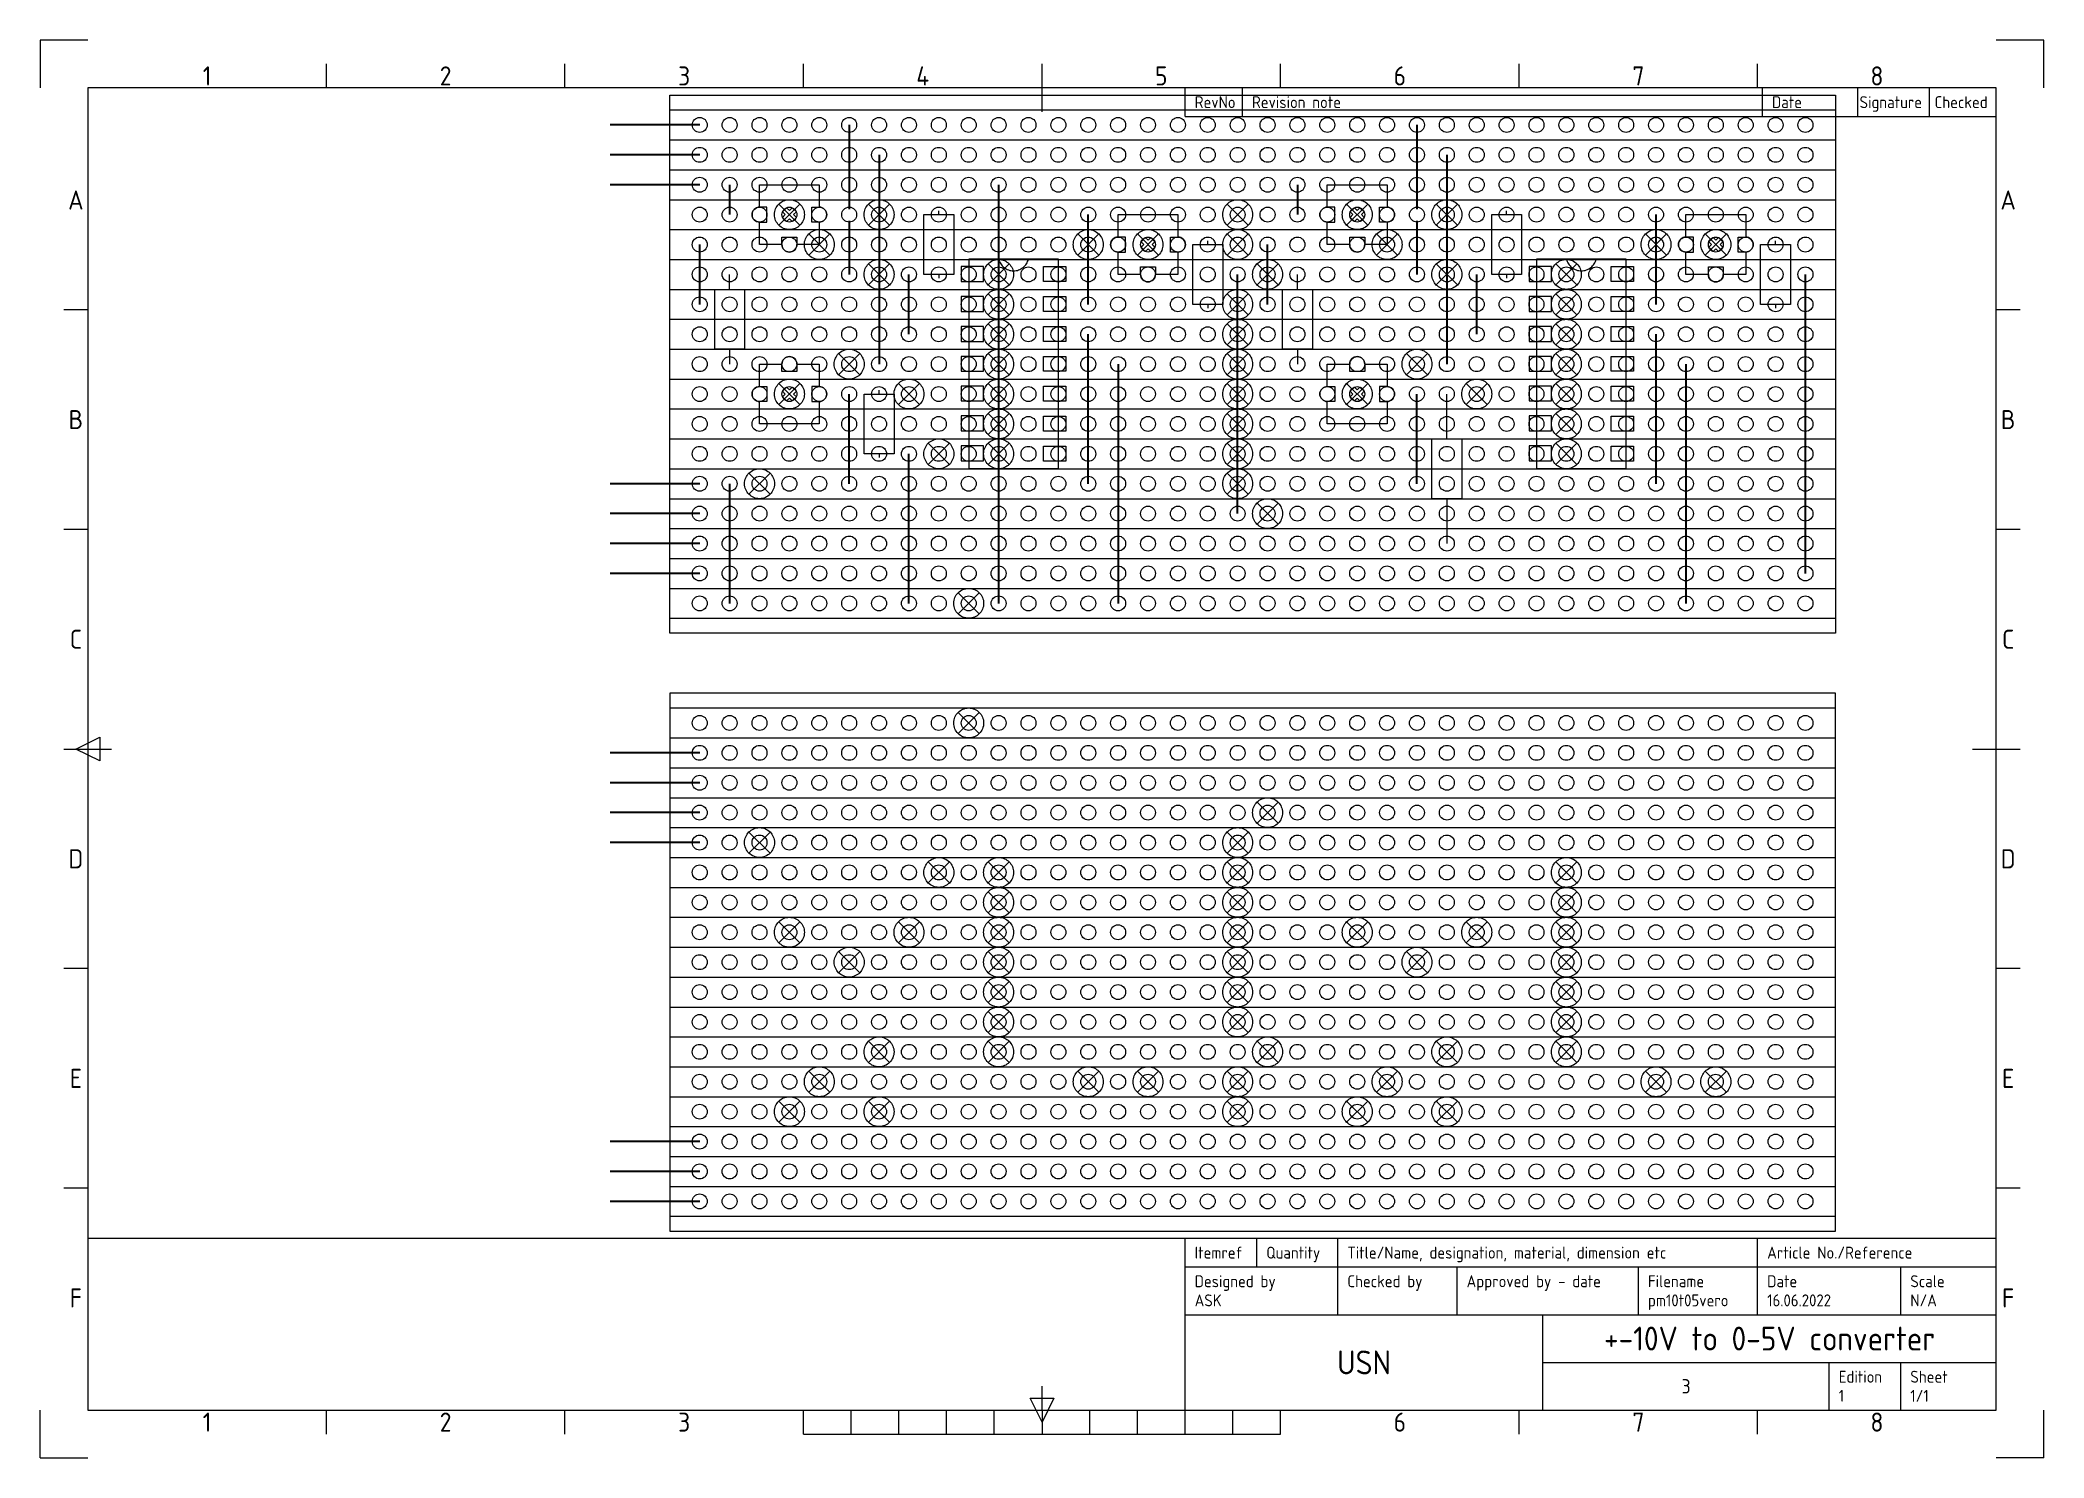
# Paper-space layout 'IEC A3 Title Block' of a CAD drawing. Header units: millimetres. Extents: x 0 to 420, y 0 to 297.
# The model-space entities are those that its viewports show. They can reach past a viewport. Long polylines and large blocks are cut down to what shows.
import ezdxf
from ezdxf.enums import TextEntityAlignment as Align

# ---------------------------------------------------------------- set-up
doc = ezdxf.new("R2010")
doc.units = ezdxf.units.MM
doc.header["$LTSCALE"] = 6
for name, color, linetype, lineweight in [('_Components', 7, 'Continuous', 30), ('_WBreak', 25, 'Continuous', 30), ('_Wires_top', 1, 'Continuous', 40)]:
    doc.layers.add(name, color=color, linetype=linetype, lineweight=lineweight)
for name, color, linetype in [('_Locked Veroboard', 253, 'Continuous'), ('FRAME025', 7, 'Continuous'), ('FRAME050', 6, 'Continuous'), ('FRAME070', 5, 'Continuous'), ('FRAME200', 8, 'Continuous'), ('TB', 7, 'Continuous')]:
    doc.layers.add(name, color=color, linetype=linetype)
doc.styles.add('ISOCP', font='isocp.shx')

psp = doc.layouts.new('IEC A3 Title Block')

msp = doc.modelspace()

# ---------------------------------------------------------------- texts
for s, width, gutter_width, heights, insert, char_height, attachment_point in [('GND', 4, 10, [2], (66.05, 177.5), 2, 1), ('+15V', 4, 10, [2], (64.8, 173.5), 2, 1), ('-15V', 4, 10, [2], (64.8, 169.5), 2, 1), ('Front (original)', 56, 20, [0], (24, 152), 4, 1), ('+-10V In1', 24.1222, 10, [1.62], (54.8, 129.5), 2, 1), ('0-5V Out1', 26.6899, 10, [0.834], (52.8, 125.5), 2, 1), ('+-10V In2', 26.6899, 10, [0.834], (54.8, 121.5), 2, 1), ('0-5V Out2', 26.6899, 10, [0.834], (52.8, 117.5), 2, 1), ('R1 = 100k, R2 = 20k, R3, R6 & R7 = 10k', 155.5056, 10, [4.08], (82.8, 105.5), 2, 1), ('0-5V Out2', 26.6899, 10, [0.834], (52.8, 90.5), 2, 7), ('+-10V In2', 26.6899, 10, [0.834], (54.8, 86.5), 2, 7), ('0-5V Out1', 26.6899, 10, [0.834], (52.8, 82.5), 2, 7), ('+-10V In1', 24.1222, 10, [1.62], (54.8, 78.5), 2, 7), ('Back (mirrored)', 56, 20, [0], (24, 64), 4, 1), ('-15V', 4, 10, [2], (64.8, 38.5), 2, 7), ('+15V', 4, 10, [2], (64.8, 34.5), 2, 7), ('GND', 4, 10, [2], (66.05, 30.5), 2, 7)]:
    msp.add_mtext_dynamic_manual_height_columns(s, width=width, gutter_width=gutter_width, heights=heights, dxfattribs=dict(insert=insert, char_height=char_height, attachment_point=attachment_point))
at = {"layer": '_Components', "char_height": 1}
for s, width, gutter_width, heights, insert, attachment_point in [('R7', 4, 10, [1], (97.2, 166.4), 9), ('R7', 4, 10, [1], (173.2, 166.4), 9), ('R6', 4, 10, [1], (145.2, 162.4), 9), ('R6', 4, 10, [1], (221.2, 162.4), 9), ('R4', 4, 10, [0], (117.66, 159.21), 9), ('R4', 4, 10, [0], (193.66, 159.21), 9), ('1', 2, 20, [0], (120.7, 156.54), 1), ('14', 2, 20, [0], (132.04, 156.54), 3), ('R5', 4, 10, [0], (153.66, 155.21), 9), ('1', 2, 20, [0], (196.7, 156.54), 1), ('14', 2, 20, [0], (208.04, 156.54), 3), ('R5', 4, 10, [0], (229.66, 155.21), 9), ('R2', 4, 10, [1], (89.66, 149.21), 9), ('2', 2, 20, [0], (120.7, 152.54), 1), ('13', 2, 20, [0], (132.04, 152.54), 3), ('R2', 4, 10, [1], (165.66, 149.21), 9), ('2', 2, 20, [0], (196.7, 152.54), 1), ('13', 2, 20, [0], (208.04, 152.54), 3), ('3', 2, 20, [0], (120.7, 148.54), 1), ('12', 2, 20, [0], (132.04, 148.54), 3), ('3', 2, 20, [0], (196.7, 148.54), 1), ('12', 2, 20, [0], (208.04, 148.54), 3), ('4', 2, 20, [0], (120.7, 144.54), 1), ('LM324N', 9.3609, 20, [0.693], (129.23, 144.67), 3), ('11', 2, 20, [0], (132.04, 144.54), 3), ('4', 2, 20, [0], (196.7, 144.54), 1), ('LM324N', 9.3609, 20, [0.693], (205.23, 144.67), 3), ('11', 2, 20, [0], (208.04, 144.54), 3), ('5', 2, 20, [0], (120.7, 140.57), 1), ('10', 2, 20, [0], (132.04, 140.54), 3), ('5', 2, 20, [0], (196.7, 140.57), 1), ('10', 2, 20, [0], (208.04, 140.54), 3), ('R3', 4, 10, [1], (97.36, 136.55), 9), ('R3', 4, 10, [1], (173.36, 136.55), 9), ('R1', 4, 10, [1], (109.66, 135.21), 9), ('6', 2, 20, [0], (120.7, 136.57), 1), ('9', 2, 20, [0], (132.04, 136.54), 3), ('6', 2, 20, [0], (196.7, 136.57), 1), ('9', 2, 20, [0], (208.04, 136.54), 3), ('7', 2, 20, [0], (120.7, 132.57), 1), ('8', 2, 20, [0], (132.04, 132.54), 3), ('7', 2, 20, [0], (196.7, 132.57), 1), ('8', 2, 20, [0], (208.04, 132.54), 3), ('R1', 4, 10, [1], (185.66, 129.21), 9)]:
    msp.add_mtext_dynamic_manual_height_columns(s, width=width, gutter_width=gutter_width, heights=heights, dxfattribs=dict(at, insert=insert, attachment_point=attachment_point))

# ---------------------------------------------------------------- blocks, each defined once
blk = doc.blocks.new('ISO_A3')
at = {"layer": 'FRAME050'}
for p, q in [((60, 287), (60, 292)), ((110, 287), (110, 292)), ((160, 287), (160, 292)), ((210, 282), (210, 292)), ((260, 287), (260, 292)), ((310, 287), (310, 292)), ((360, 287), (360, 292)), ((10, 240.5), (5, 240.5)), ((415, 240.5), (410, 240.5)), ((10, 194.5), (5, 194.5)), ((415, 194.5), (410, 194.5)), ((5, 148.5), (15, 148.5)), ((7.5, 148.5), (12.5, 151)), ((12.5, 146), (7.5, 148.5)), ((12.5, 151), (12.5, 146)), ((405, 148.5), (415, 148.5)), ((10, 102.5), (5, 102.5)), ((415, 102.5), (410, 102.5)), ((10, 56.5), (5, 56.5)), ((415, 56.5), (410, 56.5)), ((210, 10), (210, 15)), ((60, 5), (60, 10)), ((110, 5), (110, 10)), ((160, 5), (160, 10)), ((170, 5), (170, 10)), ((180, 5), (180, 10)), ((190, 5), (190, 10)), ((200, 5), (200, 10)), ((210, 7.5), (207.5, 12.5)), ((207.5, 12.5), (212.5, 12.5)), ((212.5, 12.5), (210, 7.5)), ((210, 10), (210, 5)), ((220, 5), (220, 10)), ((230, 5), (230, 10)), ((240, 5), (240, 10)), ((250, 5), (250, 10)), ((260, 5), (260, 10)), ((310, 5), (310, 10)), ((360, 5), (360, 10)), ((160, 5), (260, 5))]:
    blk.add_line(p, q, dxfattribs=at)
at = {"layer": 'FRAME070'}
for p, q in [((410, 287), (10, 287)), ((10, 287), (10, 10)), ((240, 281), (240, 287)), ((252, 281), (252, 287)), ((361, 281), (361, 287)), ((381, 281), (381, 287)), ((396, 281), (396, 287)), ((410, 10), (410, 287)), ((240, 281), (410, 281)), ((240, 46), (410, 46)), ((240, 40), (240, 46)), ((255, 40), (255, 46)), ((272, 40), (272, 46)), ((360, 40), (360, 46)), ((240, 40), (410, 40)), ((240, 10), (240, 40)), ((272, 30), (272, 40)), ((297, 30), (297, 40)), ((335, 30), (335, 40)), ((360, 30), (360, 40)), ((390, 30), (390, 40)), ((240, 30), (410, 30)), ((315, 10), (315, 30)), ((315, 20), (410, 20)), ((375, 10), (375, 20)), ((390, 10), (390, 20)), ((10, 10), (410, 10))]:
    blk.add_line(p, q, dxfattribs=at)
at = {"layer": 'FRAME200'}
for p, q in [((10, 297), (0, 297)), ((0, 297), (0, 287)), ((420, 297), (410, 297)), ((420, 287), (420, 297)), ((0, 0), (0, 10)), ((420, 0), (420, 10)), ((0, 0), (10, 0)), ((420, 0), (410, 0))]:
    blk.add_line(p, q, dxfattribs=at)
at = {"layer": 'FRAME025', "style": 'ISOCP'}
for s, p in [('RevNo', (242, 284)), ('Revision note', (254, 284)), ('Date', (363, 284)), ('Signature', (381.36, 284)), ('Checked', (397.08, 284)), ('Itemref', (242, 43)), ('Quantity', (257, 43)), ('Title/Name, designation, material, dimension etc', (274, 43)), ('Article No./Reference', (362, 43)), ('Designed by', (242, 37)), ('Checked by', (274, 37)), ('Approved by - date', (299, 37)), ('Filename', (337, 37)), ('Date', (362, 37)), ('Scale', (392, 37)), ('Edition', (377, 17)), ('Sheet', (392, 17))]:
    blk.add_text(s, height=2.5, dxfattribs=at).set_placement(p, align=Align.MIDDLE_LEFT)
at = {"layer": 'FRAME025', "style": 'ISOCP', "flags": 8}
for tag, p in [('DESIGNED_BY', (242, 33)), ('CHECKED_BY', (274, 33)), ('APPROVED_BY_DATE', (299, 33)), ('FILENAME', (337, 33)), ('DATE', (362, 33)), ('SCALE', (392, 33)), ('EDITION', (377, 13)), ('SHEET', (392, 13))]:
    blk.add_attdef(tag, text='', height=2.5, dxfattribs=at).set_placement(p, align=Align.MIDDLE_LEFT)
at = {"layer": 'FRAME050', "style": 'ISOCP'}
for s, p in [('1', (35, 289.5)), ('2', (85, 289.5)), ('3', (135, 289.5)), ('4', (185, 289.5)), ('5', (235, 289.5)), ('6', (285, 289.5)), ('7', (335, 289.5)), ('8', (385, 289.5)), ('A', (7.5, 263.5)), ('A', (412.5, 263.5)), ('B', (7.5, 217.5)), ('B', (412.5, 217.5)), ('C', (7.5, 171.5)), ('C', (412.5, 171.5)), ('D', (7.5, 125.5)), ('D', (412.5, 125.5)), ('E', (7.5, 79.5)), ('E', (412.5, 79.5)), ('F', (7.5, 33.5)), ('F', (412.5, 33.5)), ('1', (35, 7.5)), ('2', (85, 7.5)), ('3', (135, 7.5)), ('6', (285, 7.5)), ('7', (335, 7.5)), ('8', (385, 7.5))]:
    blk.add_text(s, height=4, dxfattribs=at).set_placement(p, align=Align.MIDDLE)
at = {"layer": 'FRAME050', "style": 'ISOCP', "flags": 8}
for tag, height, p in [('TITLE', 5, (362.5, 25)), ('OWNER', 5, (277.5, 20)), ('DRAWING_NUMBER', 3, (345, 15))]:
    blk.add_attdef(tag, text='', height=height, dxfattribs=at).set_placement(p, align=Align.MIDDLE)
at = {"layer": 'TB', "style": 'ISOCP', "flags": 9}
for tag in ['MINX', 'MINY', 'MAXX', 'MAXY']:
    blk.add_attdef(tag, (0, 0), '', height=2.5, dxfattribs=at)

# ---------------------------------------------------------------- linework, layer by layer
at = {"layer": '_Components'}
for p, q in [((96, 164.93), (95.44, 164.37)), ((95.8, 164), (95.44, 164.37)), ((95.8, 164), (95.44, 163.63)), ((96, 163.07), (95.44, 163.63)), ((96.37, 164.57), (96, 164.93)), ((96.73, 164.93), (96.37, 164.57)), ((96.73, 164.93), (97.3, 164.37)), ((96.73, 163.07), (97.3, 163.63)), ((97.3, 164.37), (96.94, 164)), ((97.3, 163.63), (96.94, 164)), ((116.37, 164), (116.37, 164.5)), ((172, 164.93), (171.44, 164.37)), ((171.8, 164), (171.44, 164.37)), ((171.8, 164), (171.44, 163.63)), ((172, 163.07), (171.44, 163.63)), ((172.37, 164.57), (172, 164.93)), ((172.73, 164.93), (172.37, 164.57)), ((172.73, 164.93), (173.3, 164.37)), ((172.73, 163.07), (173.3, 163.63)), ((173.3, 164.37), (172.94, 164)), ((173.3, 163.63), (172.94, 164)), ((192.37, 164), (192.37, 164.5)), ((96.37, 163.43), (96, 163.07)), ((96.73, 163.07), (96.37, 163.43)), ((144, 160.93), (143.44, 160.37)), ((144.37, 160.57), (144, 160.93)), ((144.73, 160.93), (144.37, 160.57)), ((144.73, 160.93), (145.3, 160.37)), ((172.37, 163.43), (172, 163.07)), ((172.73, 163.07), (172.37, 163.43)), ((220, 160.93), (219.44, 160.37)), ((220.37, 160.57), (220, 160.93)), ((220.73, 160.93), (220.37, 160.57)), ((220.73, 160.93), (221.3, 160.37)), ((143.8, 160), (143.44, 160.37)), ((143.8, 160), (143.44, 159.63)), ((144, 159.07), (143.44, 159.63)), ((144.37, 159.43), (144, 159.07)), ((144.73, 159.07), (144.37, 159.43)), ((144.73, 159.07), (145.3, 159.63)), ((145.3, 160.37), (144.94, 160)), ((145.3, 159.63), (144.94, 160)), ((152.37, 160), (152.37, 160.5)), ((219.8, 160), (219.44, 160.37)), ((219.8, 160), (219.44, 159.63)), ((220, 159.07), (219.44, 159.63)), ((220.37, 159.43), (220, 159.07)), ((220.73, 159.07), (220.37, 159.43)), ((220.73, 159.07), (221.3, 159.63)), ((221.3, 160.37), (220.94, 160)), ((221.3, 159.63), (220.94, 160)), ((228.37, 160), (228.37, 160.5)), ((88.37, 154), (88.37, 156)), ((116.37, 156), (116.37, 155.5)), ((164.37, 154), (164.37, 156)), ((192.37, 156), (192.37, 155.5)), ((152.37, 152), (152.37, 151.5)), ((228.37, 152), (228.37, 151.5)), ((88.37, 146), (88.37, 144)), ((164.37, 146), (164.37, 144)), ((96, 140.93), (95.44, 140.37)), ((95.44, 140.37), (95.8, 140)), ((95.44, 139.63), (95.8, 140)), ((96, 139.07), (95.44, 139.63)), ((96, 140.93), (96.37, 140.57)), ((96.37, 140.57), (96.73, 140.93)), ((96.73, 140.93), (97.3, 140.37)), ((96.73, 139.07), (97.3, 139.63)), ((96.94, 140), (97.3, 140.37)), ((96.94, 140), (97.3, 139.63)), ((108.37, 140), (108.37, 140.5)), ((172, 140.93), (171.44, 140.37)), ((171.44, 140.37), (171.8, 140)), ((171.44, 139.63), (171.8, 140)), ((172, 139.07), (171.44, 139.63)), ((172, 140.93), (172.37, 140.57)), ((172.37, 140.57), (172.73, 140.93)), ((172.73, 140.93), (173.3, 140.37)), ((172.73, 139.07), (173.3, 139.63)), ((172.94, 140), (173.3, 140.37)), ((172.94, 140), (173.3, 139.63)), ((184.37, 134), (184.37, 140)), ((96, 139.07), (96.37, 139.43)), ((96.37, 139.43), (96.73, 139.07)), ((172, 139.07), (172.37, 139.43)), ((172.37, 139.43), (172.73, 139.07)), ((108.37, 132), (108.37, 131.5)), ((184.37, 126), (184.37, 120))]:
    msp.add_line(p, q, dxfattribs=at)
for points in [[(92.37, 165), (92.37, 168), (100.37, 168), (100.37, 165)], [(168.37, 165), (168.37, 168), (176.37, 168), (176.37, 165)], [(92.37, 163), (93.37, 163), (93.37, 165), (92.37, 165)], [(100.37, 163), (99.37, 163), (99.37, 165), (100.37, 165)], [(140.37, 161), (140.37, 164), (148.37, 164), (148.37, 161)], [(168.37, 163), (169.37, 163), (169.37, 165), (168.37, 165)], [(176.37, 163), (175.37, 163), (175.37, 165), (176.37, 165)], [(216.37, 161), (216.37, 164), (224.37, 164), (224.37, 161)], [(95.37, 160), (92.37, 160), (92.37, 163)], [(95.37, 160), (95.37, 161), (97.37, 161), (97.37, 160)], [(100.37, 163), (100.37, 160), (97.37, 160)], [(140.37, 159), (141.37, 159), (141.37, 161), (140.37, 161)], [(148.37, 159), (147.37, 159), (147.37, 161), (148.37, 161)], [(171.37, 160), (168.37, 160), (168.37, 163)], [(171.37, 160), (171.37, 161), (173.37, 161), (173.37, 160)], [(176.37, 163), (176.37, 160), (173.37, 160)], [(216.37, 159), (217.37, 159), (217.37, 161), (216.37, 161)], [(224.37, 159), (223.37, 159), (223.37, 161), (224.37, 161)], [(143.37, 156), (140.37, 156), (140.37, 159)], [(148.37, 159), (148.37, 156), (145.37, 156)], [(219.37, 156), (216.37, 156), (216.37, 159)], [(224.37, 159), (224.37, 156), (221.37, 156)], [(143.37, 156), (143.37, 157), (145.37, 157), (145.37, 156)], [(219.37, 156), (219.37, 157), (221.37, 157), (221.37, 156)], [(92.37, 141), (92.37, 144), (95.37, 144)], [(97.37, 144), (97.37, 143), (95.37, 143), (95.37, 144)], [(97.37, 144), (100.37, 144), (100.37, 141)], [(168.37, 141), (168.37, 144), (171.37, 144)], [(173.37, 144), (173.37, 143), (171.37, 143), (171.37, 144)], [(173.37, 144), (176.37, 144), (176.37, 141)], [(92.37, 141), (93.37, 141), (93.37, 139), (92.37, 139)], [(100.37, 141), (99.37, 141), (99.37, 139), (100.37, 139)], [(168.37, 141), (169.37, 141), (169.37, 139), (168.37, 139)], [(176.37, 141), (175.37, 141), (175.37, 139), (176.37, 139)], [(100.37, 139), (100.37, 136), (92.37, 136), (92.37, 139)], [(176.37, 139), (176.37, 136), (168.37, 136), (168.37, 139)]]:
    msp.add_lwpolyline(points, dxfattribs=at)
for points in [[(118.37, 156), (114.37, 156), (114.37, 164), (118.37, 164)], [(194.37, 156), (190.37, 156), (190.37, 164), (194.37, 164)], [(154.37, 152), (150.37, 152), (150.37, 160), (154.37, 160)], [(230.37, 152), (226.37, 152), (226.37, 160), (230.37, 160)], [(122.37, 157.04), (119.37, 157.04), (119.37, 155.04), (122.37, 155.04)], [(132.37, 158.04), (120.37, 158.04), (120.37, 130.04), (132.37, 130.04)], [(130.37, 157.04), (133.37, 157.04), (133.37, 155.04), (130.37, 155.04)], [(198.37, 157.04), (195.37, 157.04), (195.37, 155.04), (198.37, 155.04)], [(208.37, 158.04), (196.37, 158.04), (196.37, 130.04), (208.37, 130.04)], [(206.37, 157.04), (209.37, 157.04), (209.37, 155.04), (206.37, 155.04)], [(90.37, 146), (86.37, 146), (86.37, 154), (90.37, 154)], [(122.37, 153.04), (119.37, 153.04), (119.37, 151.04), (122.37, 151.04)], [(130.37, 153.04), (133.37, 153.04), (133.37, 151.04), (130.37, 151.04)], [(166.37, 146), (162.37, 146), (162.37, 154), (166.37, 154)], [(198.37, 153.04), (195.37, 153.04), (195.37, 151.04), (198.37, 151.04)], [(206.37, 153.04), (209.37, 153.04), (209.37, 151.04), (206.37, 151.04)], [(122.37, 149.04), (119.37, 149.04), (119.37, 147.04), (122.37, 147.04)], [(130.37, 149.04), (133.37, 149.04), (133.37, 147.04), (130.37, 147.04)], [(198.37, 149.04), (195.37, 149.04), (195.37, 147.04), (198.37, 147.04)], [(206.37, 149.04), (209.37, 149.04), (209.37, 147.04), (206.37, 147.04)], [(122.37, 145.04), (119.37, 145.04), (119.37, 143.04), (122.37, 143.04)], [(130.37, 145.04), (133.37, 145.04), (133.37, 143.04), (130.37, 143.04)], [(198.37, 145.04), (195.37, 145.04), (195.37, 143.04), (198.37, 143.04)], [(206.37, 145.04), (209.37, 145.04), (209.37, 143.04), (206.37, 143.04)], [(110.37, 132), (106.37, 132), (106.37, 140), (110.37, 140)], [(122.37, 141.07), (119.37, 141.07), (119.37, 139.07), (122.37, 139.07)], [(130.37, 141.04), (133.37, 141.04), (133.37, 139.04), (130.37, 139.04)], [(198.37, 141.07), (195.37, 141.07), (195.37, 139.07), (198.37, 139.07)], [(206.37, 141.04), (209.37, 141.04), (209.37, 139.04), (206.37, 139.04)], [(122.37, 137.07), (119.37, 137.07), (119.37, 135.07), (122.37, 135.07)], [(130.37, 137.04), (133.37, 137.04), (133.37, 135.04), (130.37, 135.04)], [(198.37, 137.07), (195.37, 137.07), (195.37, 135.07), (198.37, 135.07)], [(206.37, 137.04), (209.37, 137.04), (209.37, 135.04), (206.37, 135.04)], [(122.37, 133.07), (119.37, 133.07), (119.37, 131.07), (122.37, 131.07)], [(130.37, 133.04), (133.37, 133.04), (133.37, 131.04), (130.37, 131.04)], [(186.37, 126), (182.37, 126), (182.37, 134), (186.37, 134)], [(198.37, 133.07), (195.37, 133.07), (195.37, 131.07), (198.37, 131.07)], [(206.37, 133.04), (209.37, 133.04), (209.37, 131.04), (206.37, 131.04)]]:
    msp.add_lwpolyline(points, close=True, dxfattribs=at)
for centre in [(96.37, 164), (172.37, 164), (144.37, 160), (220.37, 160), (96.37, 140), (172.37, 140)]:
    msp.add_circle(centre, 2, dxfattribs=at)
for centre, radius, start, end in [((92.37, 164), 1, 90, 270), ((100.37, 164), 1, 270, 90), ((168.37, 164), 1, 90, 270), ((176.37, 164), 1, 270, 90), ((140.37, 160), 1, 90, 270), ((148.37, 160), 1, 270, 90), ((216.37, 160), 1, 90, 270), ((224.37, 160), 1, 270, 90), ((96.37, 160), 1, 180, 0), ((172.37, 160), 1, 180, 0), ((126.37, 158.54), 2.06, 194.0362, 345.9638), ((144.37, 156), 1, 180, 0), ((202.37, 158.54), 2.06, 194.0362, 345.9638), ((220.37, 156), 1, 180, 0), ((96.37, 144), 1, 0, 180), ((172.37, 144), 1, 0, 180), ((92.37, 140), 1, 90, 270), ((100.37, 140), 1, 270, 90), ((168.37, 140), 1, 90, 270), ((176.37, 140), 1, 270, 90)]:
    msp.add_arc(centre, radius, start, end, dxfattribs=at)
at = {"layer": '_Locked Veroboard'}
for p, q in [((80.37, 178), (172.37, 178)), ((164.37, 178), (236.37, 178)), ((80.37, 174), (172.37, 174)), ((164.37, 174), (236.37, 174)), ((80.37, 170), (172.37, 170)), ((164.37, 170), (236.37, 170)), ((80.37, 166), (172.37, 166)), ((164.37, 166), (236.37, 166)), ((80.37, 162), (172.37, 162)), ((164.37, 162), (236.37, 162)), ((80.37, 158), (172.37, 158)), ((164.37, 158), (236.37, 158)), ((80.37, 154), (172.37, 154)), ((164.37, 154), (236.37, 154)), ((80.37, 150), (172.37, 150)), ((164.37, 150), (236.37, 150)), ((80.37, 146), (172.37, 146)), ((164.37, 146), (236.37, 146)), ((80.37, 142), (172.37, 142)), ((164.37, 142), (236.37, 142)), ((80.37, 138), (172.37, 138)), ((164.37, 138), (236.37, 138)), ((80.37, 134), (172.37, 134)), ((164.37, 134), (236.37, 134)), ((80.37, 130), (172.37, 130)), ((164.37, 130), (236.37, 130)), ((80.37, 126), (172.37, 126)), ((164.37, 126), (236.37, 126)), ((80.37, 122), (172.37, 122)), ((164.37, 122), (236.37, 122)), ((80.37, 118), (172.37, 118)), ((164.37, 118), (236.37, 118)), ((80.37, 114), (172.37, 114)), ((164.37, 114), (236.37, 114)), ((80.37, 110), (172.37, 110)), ((164.37, 110), (236.37, 110)), ((80.37, 98), (172.37, 98)), ((164.37, 98), (236.37, 98)), ((80.37, 94), (172.37, 94)), ((164.37, 94), (236.37, 94)), ((80.37, 90), (172.37, 90)), ((164.37, 90), (236.37, 90)), ((80.37, 86), (172.37, 86)), ((164.37, 86), (236.37, 86)), ((80.37, 82), (172.37, 82)), ((164.37, 82), (236.37, 82)), ((80.37, 78), (172.37, 78)), ((164.37, 78), (236.37, 78)), ((80.37, 74), (172.37, 74)), ((164.37, 74), (236.37, 74)), ((80.37, 70), (172.37, 70)), ((164.37, 70), (236.37, 70)), ((80.37, 66), (172.37, 66)), ((164.37, 66), (236.37, 66)), ((80.37, 62), (172.37, 62)), ((164.37, 62), (236.37, 62)), ((80.37, 58), (172.37, 58)), ((164.37, 58), (236.37, 58)), ((80.37, 54), (172.37, 54)), ((164.37, 54), (236.37, 54)), ((80.37, 50), (172.37, 50)), ((164.37, 50), (236.37, 50)), ((80.37, 46), (172.37, 46)), ((164.37, 46), (236.37, 46)), ((80.37, 42), (172.37, 42)), ((164.37, 42), (236.37, 42)), ((80.37, 38), (172.37, 38)), ((164.37, 38), (236.37, 38)), ((80.37, 34), (172.37, 34)), ((164.37, 34), (236.37, 34)), ((80.37, 30), (172.37, 30)), ((164.37, 30), (236.37, 30))]:
    msp.add_line(p, q, dxfattribs=at)
for points in [[(80.37, 180), (236.37, 180), (236.37, 108), (80.37, 108)], [(80.37, 28), (236.37, 28), (236.37, 100), (80.37, 100)]]:
    msp.add_lwpolyline(points, close=True, dxfattribs=at)
for centre in [(84.37, 176), (88.37, 176), (92.37, 176), (96.37, 176), (100.37, 176), (104.37, 176), (108.37, 176), (112.37, 176), (116.37, 176), (120.37, 176), (124.37, 176), (128.37, 176), (132.37, 176), (136.37, 176), (140.37, 176), (144.37, 176), (148.37, 176), (152.37, 176), (156.37, 176), (160.37, 176), (164.37, 176), (168.37, 176), (168.37, 176), (172.37, 176), (176.37, 176), (180.37, 176), (184.37, 176), (188.37, 176), (192.37, 176), (196.37, 176), (200.37, 176), (204.37, 176), (208.37, 176), (212.37, 176), (216.37, 176), (220.37, 176), (224.37, 176), (228.37, 176), (232.37, 176), (84.37, 172), (88.37, 172), (92.37, 172), (96.37, 172), (100.37, 172), (104.37, 172), (108.37, 172), (112.37, 172), (116.37, 172), (120.37, 172), (124.37, 172), (128.37, 172), (132.37, 172), (136.37, 172), (140.37, 172), (144.37, 172), (148.37, 172), (152.37, 172), (156.37, 172), (160.37, 172), (164.37, 172), (168.37, 172), (168.37, 172), (172.37, 172), (176.37, 172), (180.37, 172), (184.37, 172), (188.37, 172), (192.37, 172), (196.37, 172), (200.37, 172), (204.37, 172), (208.37, 172), (212.37, 172), (216.37, 172), (220.37, 172), (224.37, 172), (228.37, 172), (232.37, 172), (84.37, 168), (88.37, 168), (92.37, 168), (96.37, 168), (100.37, 168), (104.37, 168), (108.37, 168), (112.37, 168), (116.37, 168), (120.37, 168), (124.37, 168), (128.37, 168), (132.37, 168), (136.37, 168), (140.37, 168), (144.37, 168), (148.37, 168), (152.37, 168), (156.37, 168), (160.37, 168), (164.37, 168), (168.37, 168), (168.37, 168), (172.37, 168), (176.37, 168), (180.37, 168), (184.37, 168), (188.37, 168), (192.37, 168), (196.37, 168), (200.37, 168), (204.37, 168), (208.37, 168), (212.37, 168), (216.37, 168), (220.37, 168), (224.37, 168), (228.37, 168), (232.37, 168), (84.37, 164), (88.37, 164), (92.37, 164), (96.37, 164), (100.37, 164), (104.37, 164), (108.37, 164), (112.37, 164), (116.37, 164), (120.37, 164), (124.37, 164), (128.37, 164), (132.37, 164), (136.37, 164), (140.37, 164), (144.37, 164), (148.37, 164), (152.37, 164), (156.37, 164), (160.37, 164), (164.37, 164), (168.37, 164), (168.37, 164), (172.37, 164), (176.37, 164), (180.37, 164), (184.37, 164), (188.37, 164), (192.37, 164), (196.37, 164), (200.37, 164), (204.37, 164), (208.37, 164), (212.37, 164), (216.37, 164), (220.37, 164), (224.37, 164), (228.37, 164), (232.37, 164), (84.37, 160), (88.37, 160), (92.37, 160), (96.37, 160), (100.37, 160), (104.37, 160), (108.37, 160), (112.37, 160), (116.37, 160), (120.37, 160), (124.37, 160), (128.37, 160), (132.37, 160), (132.37, 160), (136.37, 160), (136.37, 160), (140.37, 160), (140.37, 160), (144.37, 160), (144.37, 160), (148.37, 160), (152.37, 160), (156.37, 160), (160.37, 160), (164.37, 160), (168.37, 160), (168.37, 160), (172.37, 160), (176.37, 160), (180.37, 160), (184.37, 160), (188.37, 160), (192.37, 160), (196.37, 160), (200.37, 160), (204.37, 160), (208.37, 160), (212.37, 160), (216.37, 160), (216.37, 160), (220.37, 160), (220.37, 160), (224.37, 160), (224.37, 160), (228.37, 160), (228.37, 160), (232.37, 160), (84.37, 156), (88.37, 156), (92.37, 156), (96.37, 156), (100.37, 156), (104.37, 156), (108.37, 156), (112.37, 156), (116.37, 156), (120.37, 156), (124.37, 156), (128.37, 156), (132.37, 156), (132.37, 156), (136.37, 156), (136.37, 156), (140.37, 156), (140.37, 156), (144.37, 156), (144.37, 156), (148.37, 156), (152.37, 156), (156.37, 156), (160.37, 156), (164.37, 156), (168.37, 156), (168.37, 156), (172.37, 156), (176.37, 156), (180.37, 156), (184.37, 156), (188.37, 156), (192.37, 156), (196.37, 156), (200.37, 156), (204.37, 156), (208.37, 156), (212.37, 156), (216.37, 156), (216.37, 156), (220.37, 156), (220.37, 156), (224.37, 156), (224.37, 156), (228.37, 156), (228.37, 156), (232.37, 156), (84.37, 152), (88.37, 152), (92.37, 152), (96.37, 152), (100.37, 152), (104.37, 152), (108.37, 152), (112.37, 152), (116.37, 152), (120.37, 152), (124.37, 152), (128.37, 152), (132.37, 152), (132.37, 152), (136.37, 152), (136.37, 152), (140.37, 152), (140.37, 152), (144.37, 152), (144.37, 152), (148.37, 152), (152.37, 152), (156.37, 152), (160.37, 152), (164.37, 152), (168.37, 152), (168.37, 152), (172.37, 152), (176.37, 152), (180.37, 152), (184.37, 152), (188.37, 152), (192.37, 152), (196.37, 152), (200.37, 152), (204.37, 152), (208.37, 152), (212.37, 152), (216.37, 152), (216.37, 152), (220.37, 152), (220.37, 152), (224.37, 152), (224.37, 152), (228.37, 152), (228.37, 152), (232.37, 152), (84.37, 148), (88.37, 148), (92.37, 148), (96.37, 148), (100.37, 148), (104.37, 148), (108.37, 148), (112.37, 148), (116.37, 148), (120.37, 148), (124.37, 148), (128.37, 148), (132.37, 148), (132.37, 148), (136.37, 148), (136.37, 148), (140.37, 148), (140.37, 148), (144.37, 148), (144.37, 148), (148.37, 148), (152.37, 148), (156.37, 148), (160.37, 148), (164.37, 148), (168.37, 148), (168.37, 148), (172.37, 148), (176.37, 148), (180.37, 148), (184.37, 148), (188.37, 148), (192.37, 148), (196.37, 148), (200.37, 148), (204.37, 148), (208.37, 148), (212.37, 148), (216.37, 148), (216.37, 148), (220.37, 148), (220.37, 148), (224.37, 148), (224.37, 148), (228.37, 148), (228.37, 148), (232.37, 148), (84.37, 144), (88.37, 144), (92.37, 144), (96.37, 144), (100.37, 144), (104.37, 144), (108.37, 144), (112.37, 144), (116.37, 144), (120.37, 144), (124.37, 144), (128.37, 144), (132.37, 144), (132.37, 144), (136.37, 144), (136.37, 144), (140.37, 144), (140.37, 144), (144.37, 144), (144.37, 144), (148.37, 144), (152.37, 144), (156.37, 144), (160.37, 144), (164.37, 144), (168.37, 144), (168.37, 144), (172.37, 144), (176.37, 144), (180.37, 144), (184.37, 144), (188.37, 144), (192.37, 144), (196.37, 144), (200.37, 144), (204.37, 144), (208.37, 144), (212.37, 144), (216.37, 144), (216.37, 144), (220.37, 144), (220.37, 144), (224.37, 144), (224.37, 144), (228.37, 144), (228.37, 144), (232.37, 144), (84.37, 140), (88.37, 140), (92.37, 140), (96.37, 140), (100.37, 140), (104.37, 140), (108.37, 140), (112.37, 140), (116.37, 140), (120.37, 140), (124.37, 140), (128.37, 140), (132.37, 140), (132.37, 140), (136.37, 140), (136.37, 140), (140.37, 140), (140.37, 140), (144.37, 140), (144.37, 140), (148.37, 140), (152.37, 140), (156.37, 140), (160.37, 140), (164.37, 140), (168.37, 140), (168.37, 140), (172.37, 140), (176.37, 140), (180.37, 140), (184.37, 140), (188.37, 140), (192.37, 140), (196.37, 140), (200.37, 140), (204.37, 140), (208.37, 140), (212.37, 140), (216.37, 140), (216.37, 140), (220.37, 140), (220.37, 140), (224.37, 140), (224.37, 140), (228.37, 140), (228.37, 140), (232.37, 140), (84.37, 136), (88.37, 136), (92.37, 136), (96.37, 136), (100.37, 136), (104.37, 136), (108.37, 136), (112.37, 136), (116.37, 136), (120.37, 136), (124.37, 136), (128.37, 136), (132.37, 136), (132.37, 136), (136.37, 136), (136.37, 136), (140.37, 136), (140.37, 136), (144.37, 136), (144.37, 136), (148.37, 136), (152.37, 136), (156.37, 136), (160.37, 136), (164.37, 136), (168.37, 136), (168.37, 136), (172.37, 136), (176.37, 136), (180.37, 136), (184.37, 136), (188.37, 136), (192.37, 136), (196.37, 136), (200.37, 136), (204.37, 136), (208.37, 136), (212.37, 136), (216.37, 136), (216.37, 136), (220.37, 136), (220.37, 136), (224.37, 136), (224.37, 136), (228.37, 136), (228.37, 136), (232.37, 136), (84.37, 132), (88.37, 132), (92.37, 132), (96.37, 132), (100.37, 132), (104.37, 132), (108.37, 132), (112.37, 132), (116.37, 132), (120.37, 132), (124.37, 132), (128.37, 132), (132.37, 132), (136.37, 132), (140.37, 132), (144.37, 132), (148.37, 132), (152.37, 132), (156.37, 132), (160.37, 132), (164.37, 132), (168.37, 132), (168.37, 132), (172.37, 132), (176.37, 132), (180.37, 132), (184.37, 132), (188.37, 132), (192.37, 132), (196.37, 132), (200.37, 132), (204.37, 132), (208.37, 132), (212.37, 132), (216.37, 132), (220.37, 132), (224.37, 132), (228.37, 132), (232.37, 132), (84.37, 128), (88.37, 128), (92.37, 128), (96.37, 128), (100.37, 128), (104.37, 128), (108.37, 128), (112.37, 128), (116.37, 128), (120.37, 128), (124.37, 128), (128.37, 128), (132.37, 128), (136.37, 128), (140.37, 128), (144.37, 128), (148.37, 128), (152.37, 128), (156.37, 128), (160.37, 128), (164.37, 128), (168.37, 128), (168.37, 128), (172.37, 128), (176.37, 128), (180.37, 128), (184.37, 128), (188.37, 128), (192.37, 128), (196.37, 128), (200.37, 128), (204.37, 128), (208.37, 128), (212.37, 128), (216.37, 128), (220.37, 128), (224.37, 128), (228.37, 128), (232.37, 128), (84.37, 124), (88.37, 124), (92.37, 124), (96.37, 124), (100.37, 124), (104.37, 124), (108.37, 124), (112.37, 124), (116.37, 124), (120.37, 124), (124.37, 124), (128.37, 124), (132.37, 124), (136.37, 124), (140.37, 124), (144.37, 124), (148.37, 124), (152.37, 124), (156.37, 124), (160.37, 124), (164.37, 124), (168.37, 124), (168.37, 124), (172.37, 124), (176.37, 124), (180.37, 124), (184.37, 124), (188.37, 124), (192.37, 124), (196.37, 124), (200.37, 124), (204.37, 124), (208.37, 124), (212.37, 124), (216.37, 124), (220.37, 124), (224.37, 124), (228.37, 124), (232.37, 124), (84.37, 120), (88.37, 120), (92.37, 120), (96.37, 120), (100.37, 120), (104.37, 120), (108.37, 120), (112.37, 120), (116.37, 120), (120.37, 120), (124.37, 120), (128.37, 120), (132.37, 120), (136.37, 120), (140.37, 120), (144.37, 120), (148.37, 120), (152.37, 120), (156.37, 120), (160.37, 120), (164.37, 120), (168.37, 120), (168.37, 120), (172.37, 120), (176.37, 120), (180.37, 120), (184.37, 120), (188.37, 120), (192.37, 120), (196.37, 120), (200.37, 120), (204.37, 120), (208.37, 120), (212.37, 120), (216.37, 120), (220.37, 120), (224.37, 120), (228.37, 120), (232.37, 120), (84.37, 116), (88.37, 116), (92.37, 116), (96.37, 116), (100.37, 116), (104.37, 116), (108.37, 116), (112.37, 116), (116.37, 116), (120.37, 116), (124.37, 116), (128.37, 116), (132.37, 116), (136.37, 116), (140.37, 116), (144.37, 116), (148.37, 116), (152.37, 116), (156.37, 116), (160.37, 116), (164.37, 116), (168.37, 116), (168.37, 116), (172.37, 116), (176.37, 116), (180.37, 116), (184.37, 116), (188.37, 116), (192.37, 116), (196.37, 116), (200.37, 116), (204.37, 116), (208.37, 116), (212.37, 116), (216.37, 116), (220.37, 116), (224.37, 116), (228.37, 116), (232.37, 116), (84.37, 112), (88.37, 112), (92.37, 112), (96.37, 112), (100.37, 112), (104.37, 112), (108.37, 112), (112.37, 112), (116.37, 112), (120.37, 112), (124.37, 112), (128.37, 112), (132.37, 112), (136.37, 112), (140.37, 112), (144.37, 112), (148.37, 112), (152.37, 112), (156.37, 112), (160.37, 112), (164.37, 112), (168.37, 112), (168.37, 112), (172.37, 112), (176.37, 112), (180.37, 112), (184.37, 112), (188.37, 112), (192.37, 112), (196.37, 112), (200.37, 112), (204.37, 112), (208.37, 112), (212.37, 112), (216.37, 112), (220.37, 112), (224.37, 112), (228.37, 112), (232.37, 112), (84.37, 96), (88.37, 96), (92.37, 96), (96.37, 96), (100.37, 96), (104.37, 96), (108.37, 96), (112.37, 96), (116.37, 96), (120.37, 96), (124.37, 96), (128.37, 96), (132.37, 96), (136.37, 96), (140.37, 96), (144.37, 96), (148.37, 96), (152.37, 96), (156.37, 96), (160.37, 96), (164.37, 96), (168.37, 96), (168.37, 96), (172.37, 96), (176.37, 96), (180.37, 96), (184.37, 96), (188.37, 96), (192.37, 96), (196.37, 96), (200.37, 96), (204.37, 96), (208.37, 96), (212.37, 96), (216.37, 96), (220.37, 96), (224.37, 96), (228.37, 96), (232.37, 96), (84.37, 92), (88.37, 92), (92.37, 92), (96.37, 92), (100.37, 92), (104.37, 92), (108.37, 92), (112.37, 92), (116.37, 92), (120.37, 92), (124.37, 92), (128.37, 92), (132.37, 92), (136.37, 92), (140.37, 92), (144.37, 92), (148.37, 92), (152.37, 92), (156.37, 92), (160.37, 92), (164.37, 92), (168.37, 92), (168.37, 92), (172.37, 92), (176.37, 92), (180.37, 92), (184.37, 92), (188.37, 92), (192.37, 92), (196.37, 92), (200.37, 92), (204.37, 92), (208.37, 92), (212.37, 92), (216.37, 92), (220.37, 92), (224.37, 92), (228.37, 92), (232.37, 92), (84.37, 88), (88.37, 88), (92.37, 88), (96.37, 88), (100.37, 88), (104.37, 88), (108.37, 88), (112.37, 88), (116.37, 88), (120.37, 88), (124.37, 88), (128.37, 88), (132.37, 88), (136.37, 88), (140.37, 88), (144.37, 88), (148.37, 88), (152.37, 88), (156.37, 88), (160.37, 88), (164.37, 88), (168.37, 88), (168.37, 88), (172.37, 88), (176.37, 88), (180.37, 88), (184.37, 88), (188.37, 88), (192.37, 88), (196.37, 88), (200.37, 88), (204.37, 88), (208.37, 88), (212.37, 88), (216.37, 88), (220.37, 88), (224.37, 88), (228.37, 88), (232.37, 88), (84.37, 84), (88.37, 84), (92.37, 84), (96.37, 84), (100.37, 84), (104.37, 84), (108.37, 84), (112.37, 84), (116.37, 84), (120.37, 84), (124.37, 84), (128.37, 84), (132.37, 84), (136.37, 84), (140.37, 84), (144.37, 84), (148.37, 84), (152.37, 84), (156.37, 84), (160.37, 84), (164.37, 84), (168.37, 84), (168.37, 84), (172.37, 84), (176.37, 84), (180.37, 84), (184.37, 84), (188.37, 84), (192.37, 84), (196.37, 84), (200.37, 84), (204.37, 84), (208.37, 84), (212.37, 84), (216.37, 84), (220.37, 84), (224.37, 84), (228.37, 84), (232.37, 84), (84.37, 80), (88.37, 80), (92.37, 80), (96.37, 80), (100.37, 80), (104.37, 80), (108.37, 80), (112.37, 80), (116.37, 80), (120.37, 80), (124.37, 80), (128.37, 80), (132.37, 80), (136.37, 80), (140.37, 80), (144.37, 80), (148.37, 80), (152.37, 80), (156.37, 80), (160.37, 80), (164.37, 80), (168.37, 80), (168.37, 80), (172.37, 80), (176.37, 80), (180.37, 80), (184.37, 80), (188.37, 80), (192.37, 80), (196.37, 80), (200.37, 80), (204.37, 80), (208.37, 80), (212.37, 80), (216.37, 80), (220.37, 80), (224.37, 80), (228.37, 80), (232.37, 80), (84.37, 76), (88.37, 76), (92.37, 76), (96.37, 76), (100.37, 76), (104.37, 76), (108.37, 76), (112.37, 76), (116.37, 76), (120.37, 76), (124.37, 76), (128.37, 76), (132.37, 76), (136.37, 76), (140.37, 76), (144.37, 76), (148.37, 76), (152.37, 76), (156.37, 76), (160.37, 76), (164.37, 76), (168.37, 76), (168.37, 76), (172.37, 76), (176.37, 76), (180.37, 76), (184.37, 76), (188.37, 76), (192.37, 76), (196.37, 76), (200.37, 76), (204.37, 76), (208.37, 76), (212.37, 76), (216.37, 76), (220.37, 76), (224.37, 76), (228.37, 76), (232.37, 76), (84.37, 72), (88.37, 72), (92.37, 72), (96.37, 72), (100.37, 72), (104.37, 72), (108.37, 72), (112.37, 72), (116.37, 72), (120.37, 72), (124.37, 72), (128.37, 72), (132.37, 72), (132.37, 72), (136.37, 72), (136.37, 72), (140.37, 72), (140.37, 72), (144.37, 72), (144.37, 72), (148.37, 72), (152.37, 72), (156.37, 72), (160.37, 72), (164.37, 72), (168.37, 72), (168.37, 72), (172.37, 72), (176.37, 72), (180.37, 72), (184.37, 72), (188.37, 72), (192.37, 72), (196.37, 72), (200.37, 72), (204.37, 72), (208.37, 72), (212.37, 72), (216.37, 72), (216.37, 72), (220.37, 72), (220.37, 72), (224.37, 72), (224.37, 72), (228.37, 72), (228.37, 72), (232.37, 72), (84.37, 68), (88.37, 68), (92.37, 68), (96.37, 68), (100.37, 68), (104.37, 68), (108.37, 68), (112.37, 68), (116.37, 68), (120.37, 68), (124.37, 68), (128.37, 68), (132.37, 68), (132.37, 68), (136.37, 68), (136.37, 68), (140.37, 68), (140.37, 68), (144.37, 68), (144.37, 68), (148.37, 68), (152.37, 68), (156.37, 68), (160.37, 68), (164.37, 68), (168.37, 68), (168.37, 68), (172.37, 68), (176.37, 68), (180.37, 68), (184.37, 68), (188.37, 68), (192.37, 68), (196.37, 68), (200.37, 68), (204.37, 68), (208.37, 68), (212.37, 68), (216.37, 68), (216.37, 68), (220.37, 68), (220.37, 68), (224.37, 68), (224.37, 68), (228.37, 68), (228.37, 68), (232.37, 68), (84.37, 64), (88.37, 64), (92.37, 64), (96.37, 64), (100.37, 64), (104.37, 64), (108.37, 64), (112.37, 64), (116.37, 64), (120.37, 64), (124.37, 64), (128.37, 64), (132.37, 64), (132.37, 64), (136.37, 64), (136.37, 64), (140.37, 64), (140.37, 64), (144.37, 64), (144.37, 64), (148.37, 64), (152.37, 64), (156.37, 64), (160.37, 64), (164.37, 64), (168.37, 64), (168.37, 64), (172.37, 64), (176.37, 64), (180.37, 64), (184.37, 64), (188.37, 64), (192.37, 64), (196.37, 64), (200.37, 64), (204.37, 64), (208.37, 64), (212.37, 64), (216.37, 64), (216.37, 64), (220.37, 64), (220.37, 64), (224.37, 64), (224.37, 64), (228.37, 64), (228.37, 64), (232.37, 64), (84.37, 60), (88.37, 60), (92.37, 60), (96.37, 60), (100.37, 60), (104.37, 60), (108.37, 60), (112.37, 60), (116.37, 60), (120.37, 60), (124.37, 60), (128.37, 60), (132.37, 60), (132.37, 60), (136.37, 60), (136.37, 60), (140.37, 60), (140.37, 60), (144.37, 60), (144.37, 60), (148.37, 60), (152.37, 60), (156.37, 60), (160.37, 60), (164.37, 60), (168.37, 60), (168.37, 60), (172.37, 60), (176.37, 60), (180.37, 60), (184.37, 60), (188.37, 60), (192.37, 60), (196.37, 60), (200.37, 60), (204.37, 60), (208.37, 60), (212.37, 60), (216.37, 60), (216.37, 60), (220.37, 60), (220.37, 60), (224.37, 60), (224.37, 60), (228.37, 60), (228.37, 60), (232.37, 60), (84.37, 56), (88.37, 56), (92.37, 56), (96.37, 56), (100.37, 56), (104.37, 56), (108.37, 56), (112.37, 56), (116.37, 56), (120.37, 56), (124.37, 56), (128.37, 56), (132.37, 56), (132.37, 56), (136.37, 56), (136.37, 56), (140.37, 56), (140.37, 56), (144.37, 56), (144.37, 56), (148.37, 56), (152.37, 56), (156.37, 56), (160.37, 56), (164.37, 56), (168.37, 56), (168.37, 56), (172.37, 56), (176.37, 56), (180.37, 56), (184.37, 56), (188.37, 56), (192.37, 56), (196.37, 56), (200.37, 56), (204.37, 56), (208.37, 56), (212.37, 56), (216.37, 56), (216.37, 56), (220.37, 56), (220.37, 56), (224.37, 56), (224.37, 56), (228.37, 56), (228.37, 56), (232.37, 56), (84.37, 52), (88.37, 52), (92.37, 52), (96.37, 52), (100.37, 52), (104.37, 52), (108.37, 52), (112.37, 52), (116.37, 52), (120.37, 52), (124.37, 52), (128.37, 52), (132.37, 52), (132.37, 52), (136.37, 52), (136.37, 52), (140.37, 52), (140.37, 52), (144.37, 52), (144.37, 52), (148.37, 52), (152.37, 52), (156.37, 52), (160.37, 52), (164.37, 52), (168.37, 52), (168.37, 52), (172.37, 52), (176.37, 52), (180.37, 52), (184.37, 52), (188.37, 52), (192.37, 52), (196.37, 52), (200.37, 52), (204.37, 52), (208.37, 52), (212.37, 52), (216.37, 52), (216.37, 52), (220.37, 52), (220.37, 52), (224.37, 52), (224.37, 52), (228.37, 52), (228.37, 52), (232.37, 52), (84.37, 48), (88.37, 48), (92.37, 48), (96.37, 48), (100.37, 48), (104.37, 48), (108.37, 48), (112.37, 48), (116.37, 48), (120.37, 48), (124.37, 48), (128.37, 48), (132.37, 48), (132.37, 48), (136.37, 48), (136.37, 48), (140.37, 48), (140.37, 48), (144.37, 48), (144.37, 48), (148.37, 48), (152.37, 48), (156.37, 48), (160.37, 48), (164.37, 48), (168.37, 48), (168.37, 48), (172.37, 48), (176.37, 48), (180.37, 48), (184.37, 48), (188.37, 48), (192.37, 48), (196.37, 48), (200.37, 48), (204.37, 48), (208.37, 48), (212.37, 48), (216.37, 48), (216.37, 48), (220.37, 48), (220.37, 48), (224.37, 48), (224.37, 48), (228.37, 48), (228.37, 48), (232.37, 48), (84.37, 44), (88.37, 44), (92.37, 44), (96.37, 44), (100.37, 44), (104.37, 44), (108.37, 44), (112.37, 44), (116.37, 44), (120.37, 44), (124.37, 44), (128.37, 44), (132.37, 44), (136.37, 44), (140.37, 44), (144.37, 44), (148.37, 44), (152.37, 44), (156.37, 44), (160.37, 44), (164.37, 44), (168.37, 44), (168.37, 44), (172.37, 44), (176.37, 44), (180.37, 44), (184.37, 44), (188.37, 44), (192.37, 44), (196.37, 44), (200.37, 44), (204.37, 44), (208.37, 44), (212.37, 44), (216.37, 44), (220.37, 44), (224.37, 44), (228.37, 44), (232.37, 44), (84.37, 40), (88.37, 40), (92.37, 40), (96.37, 40), (100.37, 40), (104.37, 40), (108.37, 40), (112.37, 40), (116.37, 40), (120.37, 40), (124.37, 40), (128.37, 40), (132.37, 40), (136.37, 40), (140.37, 40), (144.37, 40), (148.37, 40), (152.37, 40), (156.37, 40), (160.37, 40), (164.37, 40), (168.37, 40), (168.37, 40), (172.37, 40), (176.37, 40), (180.37, 40), (184.37, 40), (188.37, 40), (192.37, 40), (196.37, 40), (200.37, 40), (204.37, 40), (208.37, 40), (212.37, 40), (216.37, 40), (220.37, 40), (224.37, 40), (228.37, 40), (232.37, 40), (84.37, 36), (88.37, 36), (92.37, 36), (96.37, 36), (100.37, 36), (104.37, 36), (108.37, 36), (112.37, 36), (116.37, 36), (120.37, 36), (124.37, 36), (128.37, 36), (132.37, 36), (136.37, 36), (140.37, 36), (144.37, 36), (148.37, 36), (152.37, 36), (156.37, 36), (160.37, 36), (164.37, 36), (168.37, 36), (168.37, 36), (172.37, 36), (176.37, 36), (180.37, 36), (184.37, 36), (188.37, 36), (192.37, 36), (196.37, 36), (200.37, 36), (204.37, 36), (208.37, 36), (212.37, 36), (216.37, 36), (220.37, 36), (224.37, 36), (228.37, 36), (232.37, 36), (84.37, 32), (88.37, 32), (92.37, 32), (96.37, 32), (100.37, 32), (104.37, 32), (108.37, 32), (112.37, 32), (116.37, 32), (120.37, 32), (124.37, 32), (128.37, 32), (132.37, 32), (136.37, 32), (140.37, 32), (144.37, 32), (148.37, 32), (152.37, 32), (156.37, 32), (160.37, 32), (164.37, 32), (168.37, 32), (168.37, 32), (172.37, 32), (176.37, 32), (180.37, 32), (184.37, 32), (188.37, 32), (192.37, 32), (196.37, 32), (200.37, 32), (204.37, 32), (208.37, 32), (212.37, 32), (216.37, 32), (220.37, 32), (224.37, 32), (228.37, 32), (232.37, 32)]:
    msp.add_circle(centre, 1, dxfattribs=at)
at = {"layer": '_WBreak'}
for p, q in [((94.96, 165.41), (97.78, 162.59)), ((94.96, 162.59), (97.78, 165.41)), ((106.96, 162.59), (109.78, 165.41)), ((106.96, 165.41), (109.78, 162.59)), ((154.96, 165.41), (157.78, 162.59)), ((154.96, 162.59), (157.78, 165.41)), ((170.96, 165.41), (173.78, 162.59)), ((170.96, 162.59), (173.78, 165.41)), ((182.96, 162.59), (185.78, 165.41)), ((182.96, 165.41), (185.78, 162.59)), ((98.96, 158.59), (101.78, 161.41)), ((98.96, 161.41), (101.78, 158.59)), ((134.96, 161.41), (137.78, 158.59)), ((134.96, 158.59), (137.78, 161.41)), ((142.96, 161.41), (145.78, 158.59)), ((142.96, 158.59), (145.78, 161.41)), ((154.96, 161.41), (157.78, 158.59)), ((154.96, 158.59), (157.78, 161.41)), ((174.96, 158.59), (177.78, 161.41)), ((174.96, 161.41), (177.78, 158.59)), ((210.96, 161.41), (213.78, 158.59)), ((210.96, 158.59), (213.78, 161.41)), ((218.96, 161.41), (221.78, 158.59)), ((218.96, 158.59), (221.78, 161.41)), ((106.96, 154.59), (109.78, 157.41)), ((106.96, 157.41), (109.78, 154.59)), ((122.96, 157.41), (125.78, 154.59)), ((122.96, 154.59), (125.78, 157.41)), ((158.96, 157.41), (161.78, 154.59)), ((158.96, 154.59), (161.78, 157.41)), ((182.96, 154.59), (185.78, 157.41)), ((182.96, 157.41), (185.78, 154.59)), ((198.96, 157.41), (201.78, 154.59)), ((198.96, 154.59), (201.78, 157.41)), ((122.96, 153.41), (125.78, 150.59)), ((122.96, 150.59), (125.78, 153.41)), ((154.96, 153.41), (157.78, 150.59)), ((154.96, 150.59), (157.78, 153.41)), ((198.96, 153.41), (201.78, 150.59)), ((198.96, 150.59), (201.78, 153.41)), ((122.96, 149.41), (125.78, 146.59)), ((122.96, 146.59), (125.78, 149.41)), ((154.96, 149.41), (157.78, 146.59)), ((154.96, 146.59), (157.78, 149.41)), ((198.96, 149.41), (201.78, 146.59)), ((198.96, 146.59), (201.78, 149.41)), ((102.96, 142.59), (105.78, 145.41)), ((102.96, 145.41), (105.78, 142.59)), ((122.96, 145.41), (125.78, 142.59)), ((122.96, 142.59), (125.78, 145.41)), ((154.96, 145.41), (157.78, 142.59)), ((154.96, 142.59), (157.78, 145.41)), ((178.96, 142.59), (181.78, 145.41)), ((178.96, 145.41), (181.78, 142.59)), ((198.96, 145.41), (201.78, 142.59)), ((198.96, 142.59), (201.78, 145.41)), ((97.78, 138.59), (94.96, 141.41)), ((97.78, 141.41), (94.96, 138.59)), ((110.96, 138.59), (113.78, 141.41)), ((110.96, 141.41), (113.78, 138.59)), ((122.96, 141.41), (125.78, 138.59)), ((122.96, 138.59), (125.78, 141.41)), ((154.96, 141.41), (157.78, 138.59)), ((154.96, 138.59), (157.78, 141.41)), ((173.78, 138.59), (170.96, 141.41)), ((173.78, 141.41), (170.96, 138.59)), ((186.96, 138.59), (189.78, 141.41)), ((186.96, 141.41), (189.78, 138.59)), ((198.96, 141.41), (201.78, 138.59)), ((198.96, 138.59), (201.78, 141.41)), ((122.96, 137.41), (125.78, 134.59)), ((122.96, 134.59), (125.78, 137.41)), ((154.96, 137.41), (157.78, 134.59)), ((154.96, 134.59), (157.78, 137.41)), ((198.96, 137.41), (201.78, 134.59)), ((198.96, 134.59), (201.78, 137.41)), ((114.96, 133.41), (117.78, 130.59)), ((114.96, 130.59), (117.78, 133.41)), ((122.96, 133.41), (125.78, 130.59)), ((122.96, 130.59), (125.78, 133.41)), ((154.96, 133.41), (157.78, 130.59)), ((154.96, 130.59), (157.78, 133.41)), ((198.96, 133.41), (201.78, 130.59)), ((198.96, 130.59), (201.78, 133.41)), ((90.96, 126.59), (93.78, 129.41)), ((90.96, 129.41), (93.78, 126.59)), ((154.96, 129.41), (157.78, 126.59)), ((154.96, 126.59), (157.78, 129.41)), ((158.96, 125.41), (161.78, 122.59)), ((158.96, 122.59), (161.78, 125.41)), ((118.96, 113.41), (121.78, 110.59)), ((118.96, 110.59), (121.78, 113.41)), ((118.96, 94.59), (121.78, 97.41)), ((118.96, 97.41), (121.78, 94.59)), ((158.96, 82.59), (161.78, 85.41)), ((158.96, 85.41), (161.78, 82.59)), ((90.96, 81.41), (93.78, 78.59)), ((90.96, 78.59), (93.78, 81.41)), ((154.96, 78.59), (157.78, 81.41)), ((154.96, 81.41), (157.78, 78.59)), ((117.78, 74.59), (114.96, 77.41)), ((117.78, 77.41), (114.96, 74.59)), ((122.96, 74.59), (125.78, 77.41)), ((122.96, 77.41), (125.78, 74.59)), ((154.96, 74.59), (157.78, 77.41)), ((154.96, 77.41), (157.78, 74.59)), ((198.96, 74.59), (201.78, 77.41)), ((198.96, 77.41), (201.78, 74.59)), ((122.96, 70.59), (125.78, 73.41)), ((122.96, 73.41), (125.78, 70.59)), ((154.96, 70.59), (157.78, 73.41)), ((154.96, 73.41), (157.78, 70.59)), ((198.96, 70.59), (201.78, 73.41)), ((198.96, 73.41), (201.78, 70.59)), ((97.78, 69.41), (94.96, 66.59)), ((97.78, 66.59), (94.96, 69.41)), ((110.96, 69.41), (113.78, 66.59)), ((110.96, 66.59), (113.78, 69.41)), ((122.96, 66.59), (125.78, 69.41)), ((122.96, 69.41), (125.78, 66.59)), ((154.96, 66.59), (157.78, 69.41)), ((154.96, 69.41), (157.78, 66.59)), ((173.78, 69.41), (170.96, 66.59)), ((173.78, 66.59), (170.96, 69.41)), ((186.96, 69.41), (189.78, 66.59)), ((186.96, 66.59), (189.78, 69.41)), ((198.96, 66.59), (201.78, 69.41)), ((198.96, 69.41), (201.78, 66.59)), ((102.96, 65.41), (105.78, 62.59)), ((102.96, 62.59), (105.78, 65.41)), ((122.96, 62.59), (125.78, 65.41)), ((122.96, 65.41), (125.78, 62.59)), ((154.96, 62.59), (157.78, 65.41)), ((154.96, 65.41), (157.78, 62.59)), ((178.96, 65.41), (181.78, 62.59)), ((178.96, 62.59), (181.78, 65.41)), ((198.96, 62.59), (201.78, 65.41)), ((198.96, 65.41), (201.78, 62.59)), ((122.96, 58.59), (125.78, 61.41)), ((122.96, 61.41), (125.78, 58.59)), ((154.96, 58.59), (157.78, 61.41)), ((154.96, 61.41), (157.78, 58.59)), ((198.96, 58.59), (201.78, 61.41)), ((198.96, 61.41), (201.78, 58.59)), ((122.96, 54.59), (125.78, 57.41)), ((122.96, 57.41), (125.78, 54.59)), ((154.96, 54.59), (157.78, 57.41)), ((154.96, 57.41), (157.78, 54.59)), ((198.96, 54.59), (201.78, 57.41)), ((198.96, 57.41), (201.78, 54.59)), ((106.96, 53.41), (109.78, 50.59)), ((106.96, 50.59), (109.78, 53.41)), ((122.96, 50.59), (125.78, 53.41)), ((122.96, 53.41), (125.78, 50.59)), ((158.96, 50.59), (161.78, 53.41)), ((158.96, 53.41), (161.78, 50.59)), ((182.96, 53.41), (185.78, 50.59)), ((182.96, 50.59), (185.78, 53.41)), ((198.96, 50.59), (201.78, 53.41)), ((198.96, 53.41), (201.78, 50.59)), ((98.96, 49.41), (101.78, 46.59)), ((98.96, 46.59), (101.78, 49.41)), ((134.96, 46.59), (137.78, 49.41)), ((134.96, 49.41), (137.78, 46.59)), ((142.96, 46.59), (145.78, 49.41)), ((142.96, 49.41), (145.78, 46.59)), ((154.96, 46.59), (157.78, 49.41)), ((154.96, 49.41), (157.78, 46.59)), ((174.96, 49.41), (177.78, 46.59)), ((174.96, 46.59), (177.78, 49.41)), ((210.96, 46.59), (213.78, 49.41)), ((210.96, 49.41), (213.78, 46.59)), ((218.96, 46.59), (221.78, 49.41)), ((218.96, 49.41), (221.78, 46.59)), ((94.96, 42.59), (97.78, 45.41)), ((94.96, 45.41), (97.78, 42.59)), ((106.96, 45.41), (109.78, 42.59)), ((106.96, 42.59), (109.78, 45.41)), ((154.96, 42.59), (157.78, 45.41)), ((154.96, 45.41), (157.78, 42.59)), ((170.96, 42.59), (173.78, 45.41)), ((170.96, 45.41), (173.78, 42.59)), ((182.96, 45.41), (185.78, 42.59)), ((182.96, 42.59), (185.78, 45.41))]:
    msp.add_line(p, q, dxfattribs=at)
for centre in [(96.37, 164), (108.37, 164), (156.37, 164), (172.37, 164), (184.37, 164), (100.37, 160), (136.37, 160), (144.37, 160), (156.37, 160), (176.37, 160), (212.37, 160), (220.37, 160), (108.37, 156), (124.37, 156), (160.37, 156), (184.37, 156), (200.37, 156), (124.37, 152), (156.37, 152), (200.37, 152), (124.37, 148), (156.37, 148), (200.37, 148), (104.37, 144), (124.37, 144), (156.37, 144), (180.37, 144), (200.37, 144), (96.37, 140), (112.37, 140), (124.37, 140), (156.37, 140), (172.37, 140), (188.37, 140), (200.37, 140), (124.37, 136), (156.37, 136), (200.37, 136), (116.37, 132), (124.37, 132), (156.37, 132), (200.37, 132), (92.37, 128), (156.37, 128), (160.37, 124), (120.37, 112), (120.37, 96), (160.37, 84), (92.37, 80), (156.37, 80), (116.37, 76), (124.37, 76), (156.37, 76), (200.37, 76), (124.37, 72), (156.37, 72), (200.37, 72), (96.37, 68), (112.37, 68), (124.37, 68), (156.37, 68), (172.37, 68), (188.37, 68), (200.37, 68), (104.37, 64), (124.37, 64), (156.37, 64), (180.37, 64), (200.37, 64), (124.37, 60), (156.37, 60), (200.37, 60), (124.37, 56), (156.37, 56), (200.37, 56), (108.37, 52), (124.37, 52), (160.37, 52), (184.37, 52), (200.37, 52), (100.37, 48), (136.37, 48), (144.37, 48), (156.37, 48), (176.37, 48), (212.37, 48), (220.37, 48), (96.37, 44), (108.37, 44), (156.37, 44), (172.37, 44), (184.37, 44)]:
    msp.add_circle(centre, 2, dxfattribs=at)
at = {"layer": '_Wires_top', "color": 250}
for p, q in [((84.37, 176), (72.37, 176)), ((104.37, 176), (104.37, 164.75)), ((180.37, 176), (180.37, 164.75)), ((104.37, 163.17), (104.37, 156)), ((180.37, 163.17), (180.37, 156)), ((84.37, 32), (72.37, 32))]:
    msp.add_line(p, q, dxfattribs=at)
at = {"layer": '_Wires_top'}
for p, q in [((84.37, 172), (72.37, 172)), ((108.37, 172), (108.37, 144)), ((184.37, 172), (184.37, 144)), ((84.37, 168), (72.37, 168)), ((88.37, 168), (88.37, 164)), ((124.37, 168), (124.37, 112)), ((164.37, 168), (164.37, 164)), ((84.37, 152), (84.37, 160)), ((160.37, 152), (160.37, 160)), ((140.37, 144), (140.37, 112)), ((216.37, 144), (216.37, 112)), ((84.37, 40), (72.37, 40)), ((84.37, 36), (72.37, 36))]:
    msp.add_line(p, q, dxfattribs=at)
at = {"layer": '_Wires_top', "color": 3}
for p, q in [((136.37, 152), (136.37, 164)), ((212.37, 152), (212.37, 164)), ((112.37, 148), (112.37, 156)), ((156.37, 124), (156.37, 156)), ((188.37, 148), (188.37, 156)), ((232.37, 116), (232.37, 156)), ((136.37, 128), (136.37, 148)), ((212.37, 128), (212.37, 148)), ((104.37, 128), (104.37, 140)), ((180.37, 128), (180.37, 140)), ((112.37, 112), (112.37, 132)), ((84.37, 128), (72.37, 128)), ((88.37, 128), (88.37, 112)), ((84.37, 124), (72.37, 124)), ((84.37, 120), (72.37, 120)), ((84.37, 116), (72.37, 116)), ((84.37, 92), (72.37, 92)), ((84.37, 88), (72.37, 88)), ((84.37, 84), (72.37, 84)), ((84.37, 80), (72.37, 80))]:
    msp.add_line(p, q, dxfattribs=at)

msp.set_redraw_order([(e.dxf.handle, doc.entitydb.next_handle()) for e in msp.query("TEXT MTEXT ATTDEF DIMENSION ARC_DIMENSION")])  # texts and dimensions are drawn at this point

# ---------------------------------------------------------------- linework, layer by layer
psp.add_lwpolyline([(10, 46), (410, 46), (410, 65), (410, 65), (410, 287), (10, 287)], close=True)

# ---------------------------------------------------------------- block references
ref = psp.add_blockref('ISO_A3', (0, 0))
ref.add_attrib('OWNER', 'USN', dxfattribs={"layer": 'FRAME050', "height": 5, "style": 'ISOCP', "flags": 8}).set_placement((277.5, 20), align=Align.MIDDLE)
ref.add_attrib('TITLE', '+-10V to 0-5V converter', dxfattribs={"layer": 'FRAME050', "height": 5, "style": 'ISOCP', "flags": 8}).set_placement((362.5, 25), align=Align.MIDDLE)
ref.add_attrib('DRAWING_NUMBER', '3', dxfattribs={"layer": 'FRAME050', "height": 3, "style": 'ISOCP', "flags": 8}).set_placement((345, 15), align=Align.MIDDLE)
ref.add_attrib('DESIGNED_BY', 'ASK', dxfattribs={"layer": 'FRAME025', "height": 2.5, "style": 'ISOCP', "flags": 8}).set_placement((242, 33), align=Align.MIDDLE_LEFT)
ref.add_attrib('FILENAME', 'pm10t05vero', dxfattribs={"layer": 'FRAME025', "height": 2.5, "style": 'ISOCP', "flags": 8}).set_placement((337, 33), align=Align.MIDDLE_LEFT)
ref.add_attrib('DATE', '16.06.2022', dxfattribs={"layer": 'FRAME025', "height": 2.5, "style": 'ISOCP', "flags": 8}).set_placement((362, 33), align=Align.MIDDLE_LEFT)
ref.add_attrib('SCALE', 'N/A', dxfattribs={"layer": 'FRAME025', "height": 2.5, "style": 'ISOCP', "flags": 8}).set_placement((392, 33), align=Align.MIDDLE_LEFT)
ref.add_attrib('EDITION', '1', dxfattribs={"layer": 'FRAME025', "height": 2.5, "style": 'ISOCP', "flags": 8}).set_placement((377, 13), align=Align.MIDDLE_LEFT)
ref.add_attrib('SHEET', '1/1', dxfattribs={"layer": 'FRAME025', "height": 2.5, "style": 'ISOCP', "flags": 8}).set_placement((392, 13), align=Align.MIDDLE_LEFT)

# ---------------------------------------------------------------- viewports
at = {"layer": '0', "view_target_point": (682.76, 136)}
vp = psp.add_viewport(center=(210, 166.5), size=(400, 241), view_center_point=(-552.58, -31.99), view_height=153.9058, dxfattribs=at)
vp.dxf.flags = 0x10000  # cut along an outline
vp.dxf.clipping_boundary_handle = psp.add_lwpolyline([(10, 46), (410, 46), (410, 65), (410, 65), (410, 287), (10, 287)], format="xyb", close=True, dxfattribs={"invisible": 1}).dxf.handle

doc.saveas('drawing.dxf')
